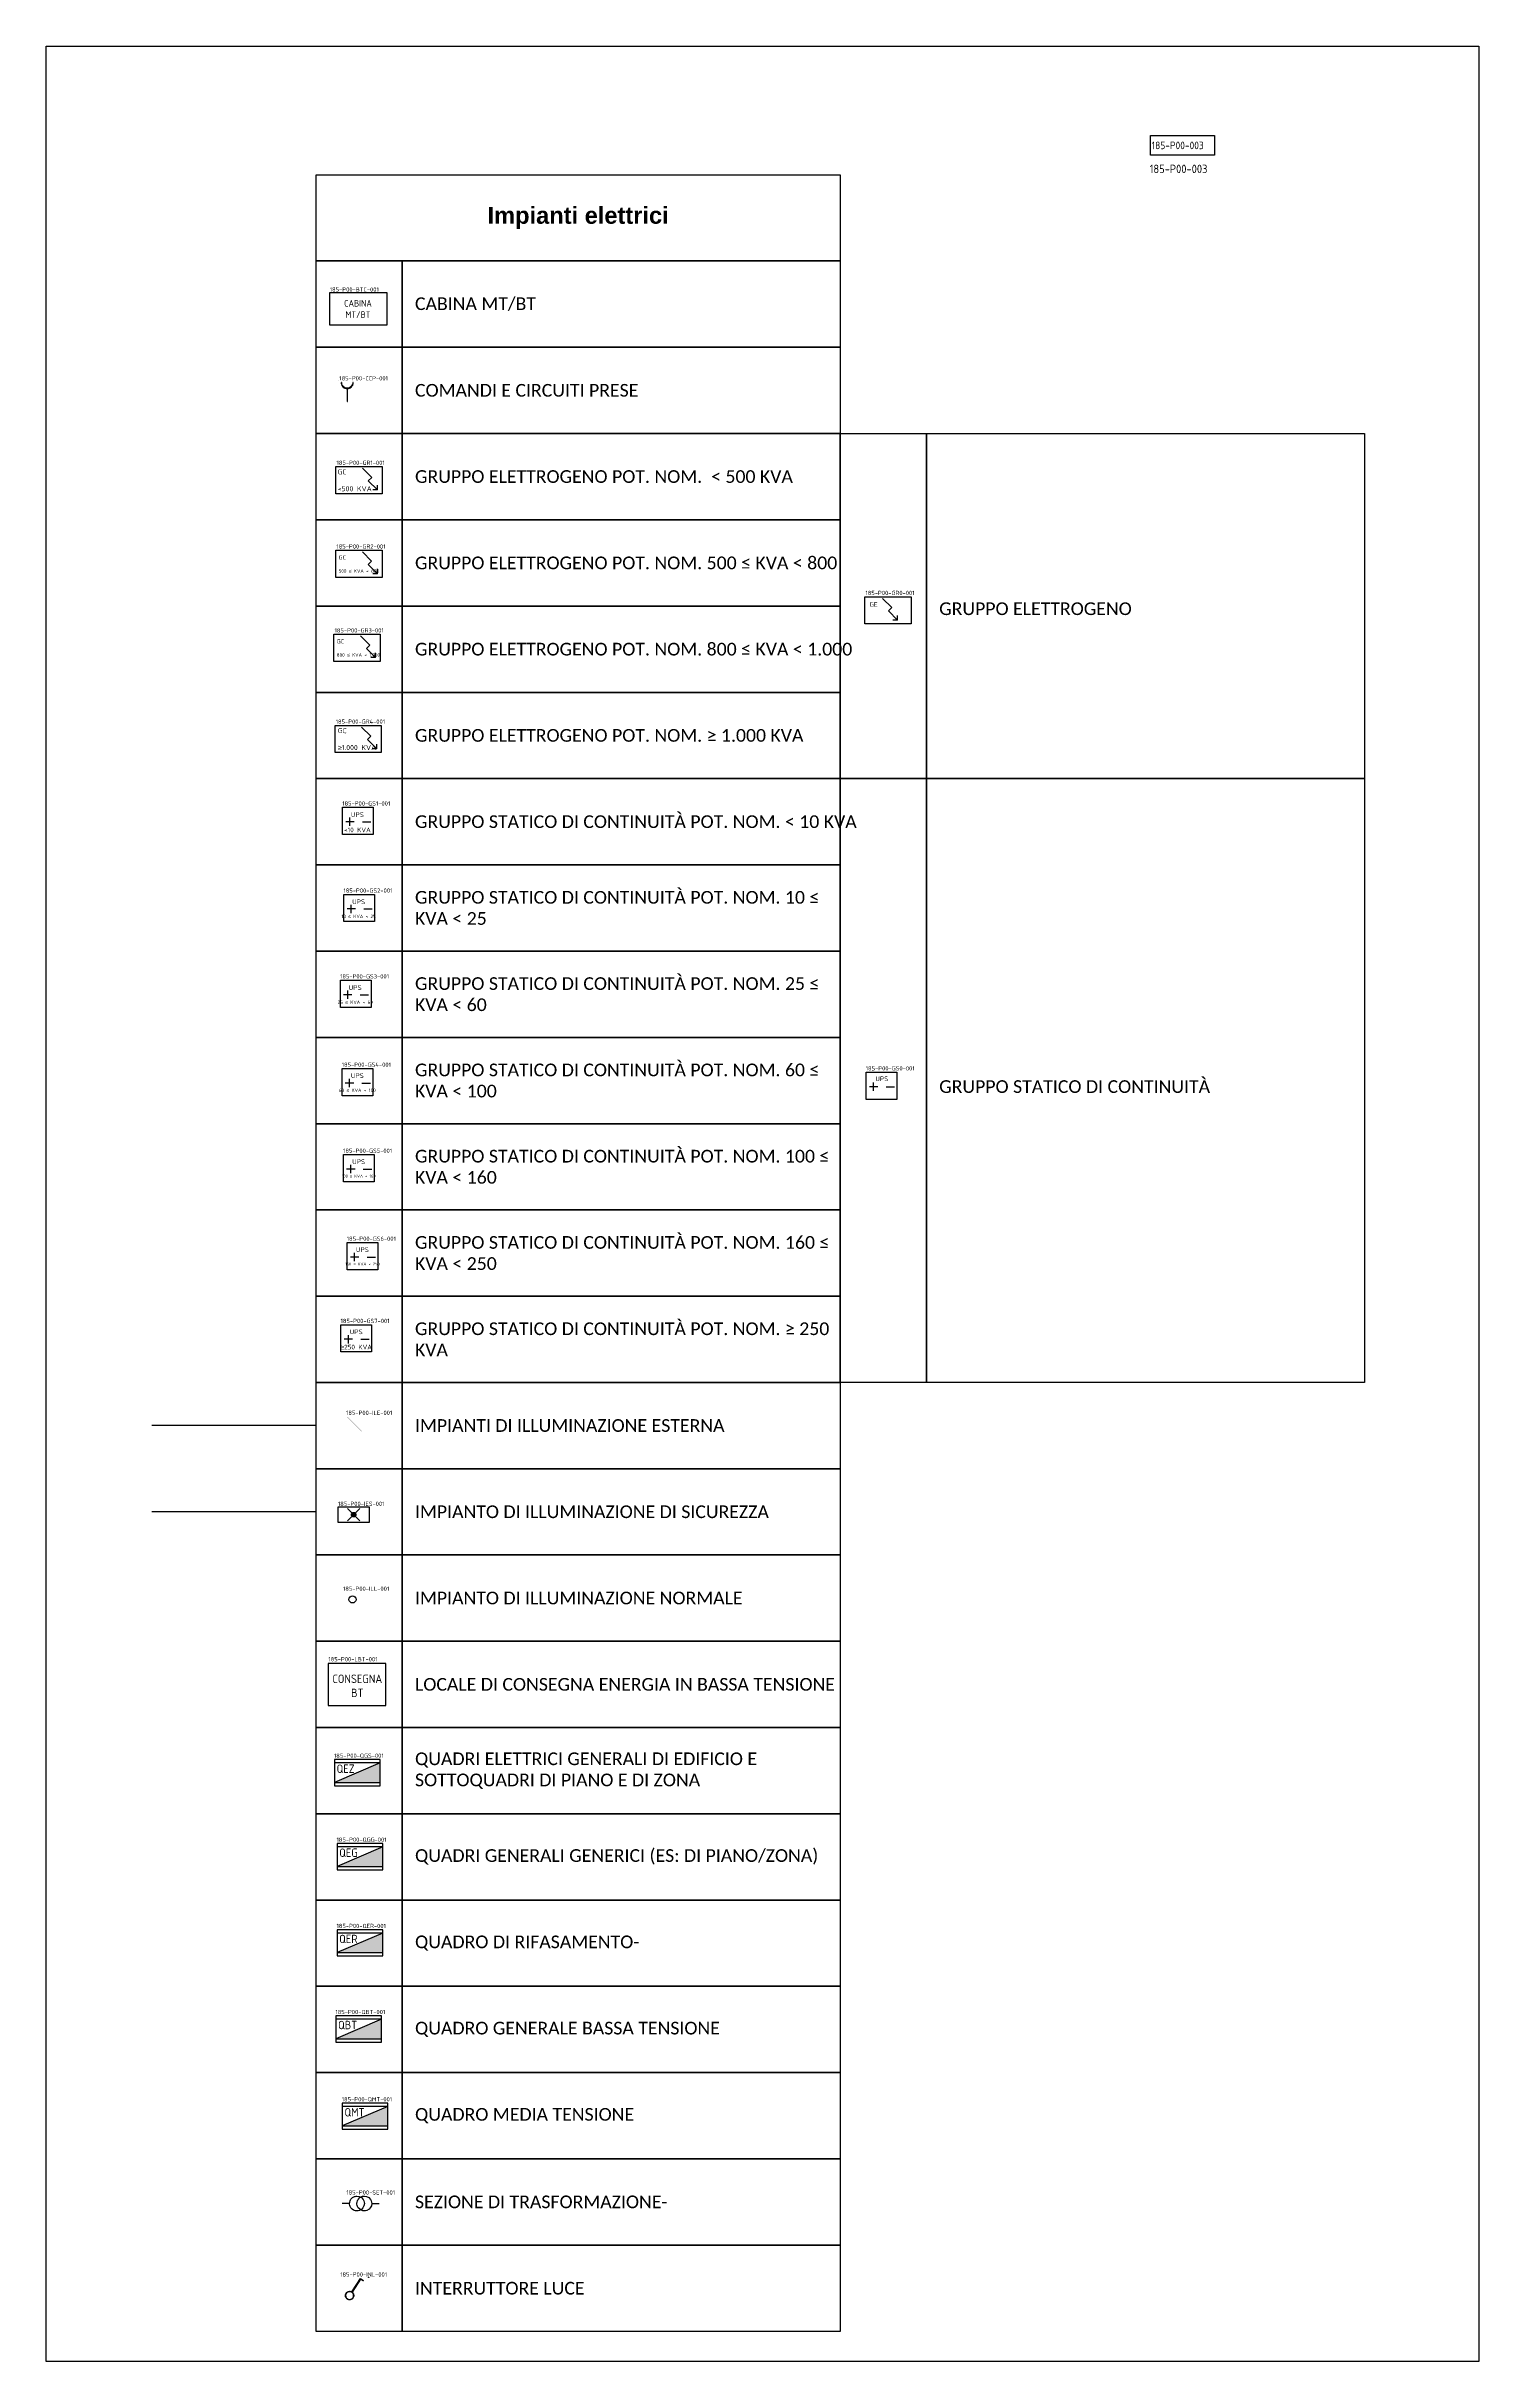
# Model space of a CAD drawing. Header units: millimetres. Extents: x -605.1 to -535.8, y -486.8 to -421.1.
# Drawn here: x -552.74 to -535.8, y -448.47 to -421.09 of the extents above; entities that cross this region are included whole.
import ezdxf

# ---------------------------------------------------------------- set-up
doc = ezdxf.new("R2010")
doc.units = ezdxf.units.MM
doc.linetypes.add('TRATTEGGIATA', pattern=[0.75, 0.5, -0.25])
for name, color, linetype in [('00_Legenda-Linee', 7, 'Continuous'), ('A-Testo', 7, 'Continuous'), ('I-Impianti Elettrici', 10, 'Continuous'), ('Z-RM', 5, 'Continuous'), ('Z-RMBK', 6, 'Continuous'), ('Z-RMTXT', 1, 'Continuous')]:
    doc.layers.add(name, color=color, linetype=linetype)
doc.styles.get("Standard").update_dxf_attribs({"font": 'isocp.shx'})

# ---------------------------------------------------------------- blocks, each defined once
blk = doc.blocks.new('PRESA')
for points in [[(-0.108, 0.246), (-0.105, 0.246), (-0.105, 0.244), (-0.108, 0.244)], [(0.067, 0.226), (0.066, 0.217), (0.065, 0.21), (0.06, 0.197), (0.053, 0.185), (0.044, 0.175), (0.033, 0.167), (0.025, 0.163), (0.015, 0.16), (0, 0.159), (-0.009, 0.159), (-0.022, 0.162), (-0.033, 0.167), (-0.044, 0.175), (-0.053, 0.184), (-0.058, 0.191), (-0.064, 0.205), (-0.066, 0.215), (-0.067, 0.226), (-0.071, 0.225), (-0.071, 0.214), (-0.068, 0.204), (-0.062, 0.189), (-0.056, 0.181), (-0.047, 0.171), (-0.035, 0.163), (-0.024, 0.158), (-0.01, 0.155), (-0.002, 0.154), (-0.002, 0), (0.002, 0), (0.002, 0.154), (0.016, 0.156), (0.027, 0.159), (0.036, 0.163), (0.047, 0.171), (0.057, 0.182), (0.065, 0.195), (0.07, 0.209), (0.071, 0.216), (0.071, 0.225)], [(0.108, 0.246), (0.105, 0.246), (0.105, 0.244), (0.108, 0.244)]]:
    blk.add_lwpolyline(points, close=True)
for points in [[(-0.069, 0.225), (-0.068, 0.215), (-0.066, 0.204), (-0.06, 0.19), (-0.055, 0.183), (-0.045, 0.173), (-0.034, 0.165), (-0.023, 0.16), (-0.01, 0.157), (0, 0.156), (0.016, 0.158), (0.026, 0.161), (0.034, 0.165), (0.045, 0.173), (0.055, 0.184), (0.063, 0.196), (0.067, 0.21), (0.069, 0.217), (0.069, 0.225)], [(0, 0.156), (0, 0)]]:
    blk.add_lwpolyline(points)
blk.add_attdef('CODICE', (-0.093, 0.25), '', height=0.05)
at = {"flags": 1}
for tag, p in [('CODICE_LOCALE', (-0.085, -0.097)), ('DENOMINAZIONE_APPARATO', (-0.08, -0.199)), ('NOTE', (-0.08, -0.293)), ('FOTO', (-0.087, -0.381)), ('QUANTITA', (-0.087, -0.471)), ('STATO_CONSERVAZIONE', (-0.076, -0.59)), ('VCT', (-0.077, -0.85)), ('GC', (-0.077, -0.683)), ('GF', (-0.077, -0.77)), ('VCL', (-0.077, -0.937)), ('VSAN', (-0.077, -1.025)), ('VCC', (-0.077, -1.115)), ('ATTRIBUTO_01', (-0.083, -1.214)), ('ATTRIBUTO_02', (-0.083, -1.299)), ('ATTRIBUTO_03', (-0.083, -1.396)), ('ATTRIBUTO_04', (-0.083, -1.481)), ('ATTRIBUTO_05', (-0.083, -1.57)), ('ATTRIBUTO_06', (-0.083, -1.656)), ('ATTRIBUTO_07', (-0.083, -1.748)), ('ATTRIBUTO_08', (-0.083, -1.834)), ('ATTRIBUTO_09', (-0.083, -1.925)), ('ATTRIBUTO_10', (-0.083, -2.01))]:
    blk.add_attdef(tag, p, '', height=0.05, dxfattribs=at)
blk = doc.blocks.new('INT_LUCE')
for points in [[(0.16, 0.225), (0.13, 0.243), (0.029, 0.089), (0.033, 0.086), (0.036, 0.083), (0.04, 0.078), (0.045, 0.07), (0.047, 0.064), (0.049, 0.056), (0.049, 0.051), (0.049, 0.042), (0.047, 0.034), (0.043, 0.025), (0.039, 0.019), (0.033, 0.012), (0.028, 0.009), (0.02, 0.004), (0.012, 0.002), (0.007, 0), (0, 0), (-0.008, 0.001), (-0.019, 0.004), (-0.026, 0.007), (-0.033, 0.012), (-0.038, 0.018), (-0.044, 0.026), (-0.047, 0.035), (-0.049, 0.041), (-0.049, 0.049), (-0.049, 0.055), (-0.047, 0.064), (-0.044, 0.072), (-0.04, 0.079), (-0.035, 0.084), (-0.03, 0.088), (-0.025, 0.092), (-0.019, 0.095), (-0.012, 0.097), (-0.002, 0.099), (0.005, 0.098), (0.011, 0.097), (0.019, 0.095), (0.025, 0.092), (0.128, 0.25), (0.163, 0.229)], [(0.024, 0.089), (0.018, 0.093), (0.01, 0.095), (0.005, 0.096), (-0.002, 0.096), (-0.012, 0.095), (-0.018, 0.093), (-0.023, 0.09), (-0.029, 0.086), (-0.033, 0.082), (-0.038, 0.077), (-0.042, 0.071), (-0.045, 0.063), (-0.047, 0.055), (-0.047, 0.05), (-0.046, 0.041), (-0.045, 0.035), (-0.042, 0.027), (-0.037, 0.02), (-0.031, 0.014), (-0.025, 0.009), (-0.019, 0.006), (-0.008, 0.003), (0, 0.002), (0.006, 0.003), (0.012, 0.004), (0.019, 0.007), (0.026, 0.011), (0.031, 0.014), (0.037, 0.021), (0.041, 0.027), (0.044, 0.035), (0.046, 0.042), (0.047, 0.051), (0.046, 0.055), (0.045, 0.063), (0.043, 0.069), (0.038, 0.077), (0.034, 0.082), (0.031, 0.084), (0.027, 0.088)], [(0.225, 0.268), (0.229, 0.268), (0.229, 0.265), (0.225, 0.265)]]:
    blk.add_lwpolyline(points, close=True)
for points in [[(0.026, 0.089), (0.129, 0.247)], [(0.129, 0.247), (0.161, 0.227)]]:
    blk.add_lwpolyline(points)
blk.add_attdef('CODICE', (-0.112, 0.274), '', height=0.05)
at = {"flags": 1}
for tag, p in [('CODICE_LOCALE', (-0.099, -0.121)), ('NOTE', (-0.094, -0.317)), ('DENOMINAZIONE_APPARATO', (-0.093, -0.224)), ('FOTO', (-0.1, -0.406)), ('QUANTITA', (-0.094, -0.517)), ('STATO_CONSERVAZIONE', (-0.1, -0.718)), ('MARCA', (-0.089, -0.605)), ('GC', (-0.081, -0.83)), ('VCT', (-0.081, -0.998)), ('VCL', (-0.081, -1.085)), ('GF', (-0.081, -0.918)), ('ATTRIBUTO_01', (-0.087, -1.362)), ('VSAN', (-0.081, -1.173)), ('VCC', (-0.081, -1.263)), ('ATTRIBUTO_02', (-0.087, -1.447)), ('ATTRIBUTO_03', (-0.087, -1.544)), ('ATTRIBUTO_04', (-0.087, -1.629)), ('ATTRIBUTO_05', (-0.087, -1.718)), ('ATTRIBUTO_06', (-0.087, -1.803)), ('ATTRIBUTO_07', (-0.087, -1.896)), ('ATTRIBUTO_08', (-0.087, -1.982)), ('ATTRIBUTO_09', (-0.087, -2.073)), ('ATTRIBUTO_10', (-0.087, -2.158))]:
    blk.add_attdef(tag, p, '', height=0.05, dxfattribs=at)
blk = doc.blocks.new('TRASFORMATORE')
for points in [[(-0.131, 0.075), (-0.219, 0.075)], [(0.131, 0.076), (0.218, 0.076)]]:
    blk.add_lwpolyline(points)
for points in [[(-0.043, 0.163), (-0.019, 0.16), (0.009, 0.146), (0.03, 0.123), (0.039, 0.105), (0.044, 0.076), (0.039, 0.047), (0.027, 0.024), (0.013, 0.009), (-0.012, -0.006), (-0.03, -0.011), (-0.043, -0.012), (-0.061, -0.01), (-0.084, -0.002), (-0.101, 0.01), (-0.115, 0.025), (-0.123, 0.039), (-0.128, 0.052), (-0.13, 0.067), (-0.131, 0.081), (-0.129, 0.091), (-0.125, 0.107), (-0.12, 0.117), (-0.114, 0.128), (-0.101, 0.141), (-0.096, 0.145), (-0.081, 0.154), (-0.073, 0.158), (-0.065, 0.16), (-0.054, 0.162)], [(0.044, 0.163), (0.068, 0.16), (0.096, 0.146), (0.117, 0.124), (0.126, 0.105), (0.131, 0.076), (0.127, 0.048), (0.114, 0.024), (0.1, 0.009), (0.075, -0.006), (0.058, -0.01), (0.044, -0.011), (0.026, -0.01), (0.003, -0.001), (-0.014, 0.011), (-0.027, 0.026), (-0.035, 0.04), (-0.04, 0.052), (-0.043, 0.067), (-0.043, 0.082), (-0.042, 0.091), (-0.038, 0.107), (-0.033, 0.117), (-0.026, 0.128), (-0.014, 0.141), (-0.009, 0.146), (0.006, 0.155), (0.015, 0.158), (0.022, 0.161), (0.033, 0.163)]]:
    blk.add_lwpolyline(points, close=True)
blk.add_attdef('CODICE', (-0.169, 0.181), '', height=0.05)
at = {"flags": 1}
for tag, p in [('CODICE_LOCALE', (-0.155, -0.207)), ('DENOMINAZIONE_APPARATO', (-0.149, -0.31)), ('NOTE', (-0.149, -0.441)), ('FOTO', (-0.15, -0.547)), ('TIPO', (-0.154, -0.846)), ('MARCA', (-0.153, -0.646)), ('MODELLO', (-0.149, -0.741)), ('STATO_CONSERVAZIONE', (-0.159, -1.107)), ('ANNO_COSTRUZIONE_INSTALLAZIONE', (-0.152, -0.949)), ('GC', (-0.163, -1.352)), ('POTENZA_NOMINALE', (-0.146, -1.234)), ('VCT', (-0.163, -1.519)), ('VCL', (-0.163, -1.606)), ('GF', (-0.163, -1.439)), ('ATTRIBUTO_01', (-0.17, -1.883)), ('VSAN', (-0.163, -1.694)), ('VCC', (-0.163, -1.784)), ('ATTRIBUTO_02', (-0.17, -1.968)), ('ATTRIBUTO_03', (-0.17, -2.065)), ('ATTRIBUTO_04', (-0.17, -2.15)), ('ATTRIBUTO_05', (-0.17, -2.239)), ('ATTRIBUTO_06', (-0.17, -2.325)), ('ATTRIBUTO_07', (-0.17, -2.417)), ('ATTRIBUTO_08', (-0.17, -2.503)), ('ATTRIBUTO_09', (-0.169, -2.594)), ('ATTRIBUTO_10', (-0.169, -2.679))]:
    blk.add_attdef(tag, p, '', height=0.05, dxfattribs=at)
blk = doc.blocks.new('CABINA_MT-BT')
blk.add_lwpolyline([(-0.341, 0), (0.341, 0), (0.341, 0.38), (-0.341, 0.38)], close=True)
at = {"insert": (-0.003, 0.189), "char_height": 0.08, "width": 0.4804, "attachment_point": 5}
blk.add_mtext('{\\Fisocp.shx|c228;CABINA MT/BT}', dxfattribs=at)
blk.add_attdef('CODICE', (-0.337, 0.394), '', height=0.05)
at = {"flags": 1}
for tag, p in [('CODICE_LOCALE', (-0.316, -0.147)), ('DENOMINAZIONE_APPARATO', (-0.311, -0.25)), ('STATO_CONSERVAZIONE', (-0.324, -0.412)), ('GC', (-0.322, -0.506)), ('GF', (-0.322, -0.594)), ('NOTE', (-0.314, -0.332)), ('VCT', (-0.322, -0.674)), ('VCL', (-0.322, -0.761)), ('VSAN', (-0.322, -0.849)), ('ATTRIBUTO_01', (-0.329, -1.038)), ('ATTRIBUTO_02', (-0.328, -1.123)), ('VCC', (-0.322, -0.939)), ('ATTRIBUTO_03', (-0.328, -1.22)), ('ATTRIBUTO_04', (-0.328, -1.305)), ('ATTRIBUTO_05', (-0.328, -1.394)), ('ATTRIBUTO_06', (-0.328, -1.48)), ('ATTRIBUTO_07', (-0.328, -1.572)), ('ATTRIBUTO_08', (-0.328, -1.658)), ('ATTRIBUTO_09', (-0.328, -1.749)), ('ATTRIBUTO_10', (-0.328, -1.834))]:
    blk.add_attdef(tag, p, '', height=0.05, dxfattribs=at)
blk = doc.blocks.new('GRUPELETT_500KVA')
blk.add_lwpolyline([(-0.273, 0.322), (0.273, 0.322), (0.273, 0), (-0.273, 0)], close=True)
for points in [[(0.219, 0.045), (0.11, 0.154), (0.15, 0.193), (0.041, 0.302)], [(0.219, 0.045), (0.164, 0.045)], [(0.219, 0.045), (0.219, 0.101)]]:
    blk.add_lwpolyline(points)
at = {"insert": (-0.012, 0.16), "char_height": 0.06, "width": 0.4804, "attachment_point": 5}
blk.add_mtext('\\pxql;{\\Fisocp.shx|c228;GC\\P\\Fromans|c228;\\P\\Fisocp.shx|c228;<500 KVA}', dxfattribs=at)
blk.add_attdef('CODICE', (-0.266, 0.342), '', height=0.05)
at = {"flags": 1}
for tag, p in [('CODICE_LOCALE', (-0.27, -0.125)), ('DENOMINAZIONE_APPARATO', (-0.264, -0.228)), ('MARCA', (-0.268, -0.564)), ('NOTE', (-0.265, -0.359)), ('FOTO', (-0.265, -0.465)), ('ANNO_COSTRUZIONE_INSTALLAZIONE', (-0.266, -0.759)), ('MODELLO', (-0.264, -0.66)), ('CODICE_STORICO', (-0.266, -0.995)), ('MATRICOLA', (-0.266, -1.082)), ('STATO_CONSERVAZIONE', (-0.251, -0.883)), ('ORE_AUTONOMIA', (-0.268, -1.35)), ('POTENZA_NOMINALE', (-0.266, -1.169)), ('UTENZA_SERVITA', (-0.266, -1.259)), ('VCT', (-0.257, -1.623)), ('GC', (-0.257, -1.455)), ('GF', (-0.257, -1.542)), ('VCL', (-0.257, -1.709)), ('VSAN', (-0.257, -1.797)), ('VCC', (-0.257, -1.888)), ('ATTRIBUTO_01', (-0.263, -1.986)), ('ATTRIBUTO_02', (-0.263, -2.072)), ('ATTRIBUTO_03', (-0.263, -2.168)), ('ATTRIBUTO_04', (-0.263, -2.253)), ('ATTRIBUTO_05', (-0.263, -2.342)), ('ATTRIBUTO_06', (-0.263, -2.428)), ('ATTRIBUTO_07', (-0.263, -2.521)), ('ATTRIBUTO_08', (-0.263, -2.606)), ('ATTRIBUTO_09', (-0.263, -2.697)), ('ATTRIBUTO_10', (-0.263, -2.782))]:
    blk.add_attdef(tag, p, '', height=0.05, dxfattribs=at)
blk = doc.blocks.new('GRUPELETT_1000KVA')
blk.add_lwpolyline([(-0.273, 0.322), (0.273, 0.322), (0.273, 0), (-0.273, 0)], close=True)
for points in [[(0.219, 0.045), (0.11, 0.154), (0.15, 0.193), (0.041, 0.302)], [(0.219, 0.045), (0.164, 0.045)], [(0.219, 0.045), (0.219, 0.101)]]:
    blk.add_lwpolyline(points)
at = {"insert": (-0.035, 0.16), "char_height": 0.06, "width": 0.41069, "attachment_point": 5}
blk.add_mtext('\\pxql;{\\Fisocp.shx|c228;GC\\P\\fArial|b0|i0|c228|p0;\\P≥\\Fisocp.shx|c228;1.000 KVA}', dxfattribs=at)
blk.add_attdef('CODICE', (-0.266, 0.342), '', height=0.05)
at = {"flags": 1}
for tag, p in [('CODICE_LOCALE', (-0.27, -0.125)), ('DENOMINAZIONE_APPARATO', (-0.264, -0.228)), ('MARCA', (-0.268, -0.564)), ('NOTE', (-0.265, -0.359)), ('FOTO', (-0.265, -0.465)), ('ANNO_COSTRUZIONE_INSTALLAZIONE', (-0.266, -0.759)), ('MODELLO', (-0.264, -0.66)), ('CODICE_STORICO', (-0.266, -0.995)), ('MATRICOLA', (-0.266, -1.082)), ('STATO_CONSERVAZIONE', (-0.251, -0.883)), ('ORE_AUTONOMIA', (-0.268, -1.35)), ('POTENZA_NOMINALE', (-0.266, -1.169)), ('UTENZA_SERVITA', (-0.266, -1.259)), ('VCT', (-0.257, -1.623)), ('GC', (-0.257, -1.455)), ('GF', (-0.257, -1.542)), ('VCL', (-0.257, -1.709)), ('VSAN', (-0.257, -1.797)), ('VCC', (-0.257, -1.888)), ('ATTRIBUTO_01', (-0.263, -1.986)), ('ATTRIBUTO_02', (-0.263, -2.072)), ('ATTRIBUTO_03', (-0.263, -2.168)), ('ATTRIBUTO_04', (-0.263, -2.253)), ('ATTRIBUTO_05', (-0.263, -2.342)), ('ATTRIBUTO_06', (-0.263, -2.428)), ('ATTRIBUTO_07', (-0.263, -2.521)), ('ATTRIBUTO_08', (-0.263, -2.606)), ('ATTRIBUTO_09', (-0.263, -2.697)), ('ATTRIBUTO_10', (-0.263, -2.782))]:
    blk.add_attdef(tag, p, '', height=0.05, dxfattribs=at)
blk = doc.blocks.new('GRUPELETT_500-800KVA')
blk.add_lwpolyline([(-0.273, 0.322), (0.273, 0.322), (0.273, 0), (-0.273, 0)], close=True)
for points in [[(0.219, 0.045), (0.11, 0.154), (0.15, 0.193), (0.041, 0.302)], [(0.219, 0.045), (0.164, 0.045)], [(0.219, 0.045), (0.219, 0.101)]]:
    blk.add_lwpolyline(points)
at = {"insert": (-0.035, 0.16), "char_height": 0.05, "width": 0.41069, "attachment_point": 5}
blk.add_mtext('\\pxql;{\\Fisocp.shx|c228;GC\\fArial|b0|i0|c228|p0;\\P\\P\\Fisocp.shx|c228;\\H0.8x;500 \\fArial|b0|i0|c228|p0;≤\\Fisocp.shx|c228; KVA < 800}', dxfattribs=at)
blk.add_attdef('CODICE', (-0.266, 0.342), '', height=0.05)
at = {"flags": 1}
for tag, p in [('CODICE_LOCALE', (-0.27, -0.125)), ('DENOMINAZIONE_APPARATO', (-0.264, -0.228)), ('MARCA', (-0.268, -0.564)), ('NOTE', (-0.265, -0.359)), ('FOTO', (-0.265, -0.465)), ('ANNO_COSTRUZIONE_INSTALLAZIONE', (-0.266, -0.759)), ('MODELLO', (-0.264, -0.66)), ('CODICE_STORICO', (-0.266, -0.995)), ('MATRICOLA', (-0.266, -1.082)), ('STATO_CONSERVAZIONE', (-0.251, -0.883)), ('ORE_AUTONOMIA', (-0.268, -1.35)), ('POTENZA_NOMINALE', (-0.266, -1.169)), ('UTENZA_SERVITA', (-0.266, -1.259)), ('VCT', (-0.257, -1.623)), ('GC', (-0.257, -1.455)), ('GF', (-0.257, -1.542)), ('VCL', (-0.257, -1.709)), ('VSAN', (-0.257, -1.797)), ('VCC', (-0.257, -1.888)), ('ATTRIBUTO_01', (-0.263, -1.986)), ('ATTRIBUTO_02', (-0.263, -2.072)), ('ATTRIBUTO_03', (-0.263, -2.168)), ('ATTRIBUTO_04', (-0.263, -2.253)), ('ATTRIBUTO_05', (-0.263, -2.342)), ('ATTRIBUTO_06', (-0.263, -2.428)), ('ATTRIBUTO_07', (-0.263, -2.521)), ('ATTRIBUTO_08', (-0.263, -2.606)), ('ATTRIBUTO_09', (-0.263, -2.697)), ('ATTRIBUTO_10', (-0.263, -2.782))]:
    blk.add_attdef(tag, p, '', height=0.05, dxfattribs=at)
blk = doc.blocks.new('GRUPELETT_800-1000KVA')
blk.add_lwpolyline([(-0.273, 0.322), (0.273, 0.322), (0.273, 0), (-0.273, 0)], close=True)
for points in [[(0.219, 0.045), (0.11, 0.154), (0.15, 0.193), (0.041, 0.302)], [(0.219, 0.045), (0.164, 0.045)], [(0.219, 0.045), (0.219, 0.101)]]:
    blk.add_lwpolyline(points)
at = {"insert": (-0.035, 0.16), "char_height": 0.05, "width": 0.41069, "attachment_point": 5}
blk.add_mtext('\\pxql;{\\Fisocp.shx|c228;GC\\fArial|b0|i0|c228|p0;\\P\\P\\Fisocp.shx|c228;\\H0.8x;800 \\fArial|b0|i0|c228|p0;≤\\Fisocp.shx|c228; KVA < 1.000}', dxfattribs=at)
blk.add_attdef('CODICE', (-0.266, 0.342), '', height=0.05)
at = {"flags": 1}
for tag, p in [('CODICE_LOCALE', (-0.27, -0.125)), ('DENOMINAZIONE_APPARATO', (-0.264, -0.228)), ('MARCA', (-0.268, -0.564)), ('NOTE', (-0.265, -0.359)), ('FOTO', (-0.265, -0.465)), ('ANNO_COSTRUZIONE_INSTALLAZIONE', (-0.266, -0.759)), ('MODELLO', (-0.264, -0.66)), ('CODICE_STORICO', (-0.266, -0.995)), ('MATRICOLA', (-0.266, -1.082)), ('STATO_CONSERVAZIONE', (-0.251, -0.883)), ('ORE_AUTONOMIA', (-0.268, -1.35)), ('POTENZA_NOMINALE', (-0.266, -1.169)), ('UTENZA_SERVITA', (-0.266, -1.259)), ('VCT', (-0.257, -1.623)), ('GC', (-0.257, -1.455)), ('GF', (-0.257, -1.542)), ('VCL', (-0.257, -1.709)), ('VSAN', (-0.257, -1.797)), ('VCC', (-0.257, -1.888)), ('ATTRIBUTO_01', (-0.263, -1.986)), ('ATTRIBUTO_02', (-0.263, -2.072)), ('ATTRIBUTO_03', (-0.263, -2.168)), ('ATTRIBUTO_04', (-0.263, -2.253)), ('ATTRIBUTO_05', (-0.263, -2.342)), ('ATTRIBUTO_06', (-0.263, -2.428)), ('ATTRIBUTO_07', (-0.263, -2.521)), ('ATTRIBUTO_08', (-0.263, -2.606)), ('ATTRIBUTO_09', (-0.263, -2.697)), ('ATTRIBUTO_10', (-0.263, -2.782))]:
    blk.add_attdef(tag, p, '', height=0.05, dxfattribs=at)
blk = doc.blocks.new('GRUPELETT')
blk.add_lwpolyline([(-0.273, 0.322), (0.273, 0.322), (0.273, 0), (-0.273, 0)], close=True)
for points in [[(0.114, 0.045), (0.005, 0.154), (0.044, 0.193), (-0.065, 0.302)], [(0.114, 0.045), (0.058, 0.045)], [(0.114, 0.045), (0.114, 0.101)]]:
    blk.add_lwpolyline(points)
blk.add_text('GE', height=0.0556).set_placement((-0.219, 0.203))
blk.add_attdef('CODICE', (-0.266, 0.342), '', height=0.05)
at = {"flags": 1}
for tag, p in [('CODICE_LOCALE', (-0.27, -0.125)), ('DENOMINAZIONE_APPARATO', (-0.264, -0.228)), ('TAGLIA', (-0.264, -0.341)), ('FOTO', (-0.262, -0.585)), ('NOTE', (-0.261, -0.48)), ('MARCA', (-0.265, -0.684)), ('MODELLO', (-0.261, -0.78)), ('ANNO_COSTRUZIONE_INSTALLAZIONE', (-0.263, -0.879)), ('CODICE_STORICO', (-0.263, -1.115)), ('STATO_CONSERVAZIONE', (-0.248, -1.004)), ('MATRICOLA', (-0.263, -1.203)), ('POTENZA_NOMINALE', (-0.263, -1.289)), ('UTENZA_SERVITA', (-0.263, -1.379)), ('ORE_AUTONOMIA', (-0.265, -1.47)), ('GC', (-0.253, -1.575)), ('GF', (-0.253, -1.663)), ('VCT', (-0.253, -1.743)), ('VCL', (-0.253, -1.83)), ('VSAN', (-0.253, -1.918)), ('ATTRIBUTO_01', (-0.26, -2.107)), ('ATTRIBUTO_02', (-0.26, -2.192)), ('VCC', (-0.253, -2.008)), ('ATTRIBUTO_03', (-0.26, -2.288)), ('ATTRIBUTO_04', (-0.26, -2.374)), ('ATTRIBUTO_05', (-0.26, -2.463)), ('ATTRIBUTO_06', (-0.26, -2.548)), ('ATTRIBUTO_07', (-0.26, -2.641)), ('ATTRIBUTO_08', (-0.259, -2.727)), ('ATTRIBUTO_09', (-0.259, -2.817)), ('ATTRIBUTO_10', (-0.259, -2.903))]:
    blk.add_attdef(tag, p, '', height=0.05, dxfattribs=at)
blk = doc.blocks.new('GRUCONSTA_10KVA')
blk.add_lwpolyline([(-0.181, 0.322), (0.181, 0.322), (0.181, 0), (-0.181, 0)], close=True)
for points in [[(-0.044, 0.15), (-0.143, 0.15)], [(-0.094, 0.101), (-0.094, 0.2)], [(0.054, 0.15), (0.153, 0.15)]]:
    blk.add_lwpolyline(points)
at = {"insert": (-0.196, 0.262), "char_height": 0.05538, "width": 0.38012, "attachment_point": 1}
blk.add_mtext('\\pxsm0.65,qc;{\\Fisocp.shx|c228;UPS\\fArial|b0|i0|c228|p0;\\P\\P\\P\\Fisocp.shx|c228;<10 KVA}', dxfattribs=at)
blk.add_attdef('CODICE', (-0.186, 0.342), '', height=0.05)
at = {"flags": 1}
for tag, p in [('CODICE_LOCALE', (-0.174, -0.102)), ('DENOMINAZIONE_APPARATO', (-0.169, -0.205)), ('MARCA', (-0.173, -0.54)), ('FOTO', (-0.169, -0.441)), ('NOTE', (-0.169, -0.336)), ('ANNO_COSTRUZIONE_INSTALLAZIONE', (-0.171, -0.735)), ('MODELLO', (-0.169, -0.636)), ('STATO_CONSERVAZIONE', (-0.156, -0.86)), ('CODICE_STORICO', (-0.171, -0.971)), ('MATRICOLA', (-0.171, -1.059)), ('POTENZA_NOMINALE', (-0.171, -1.145)), ('UTENZA_SERVITA', (-0.171, -1.235)), ('GC', (-0.168, -1.345)), ('VCT', (-0.168, -1.513)), ('VCL', (-0.168, -1.6)), ('VSAN', (-0.168, -1.687)), ('GF', (-0.168, -1.433)), ('ATTRIBUTO_01', (-0.175, -1.877)), ('ATTRIBUTO_02', (-0.175, -1.962)), ('VCC', (-0.168, -1.778)), ('ATTRIBUTO_03', (-0.175, -2.058)), ('ATTRIBUTO_04', (-0.175, -2.144)), ('ATTRIBUTO_05', (-0.175, -2.233)), ('ATTRIBUTO_06', (-0.175, -2.318)), ('ATTRIBUTO_07', (-0.175, -2.411)), ('ATTRIBUTO_08', (-0.175, -2.496)), ('ATTRIBUTO_09', (-0.175, -2.587)), ('ATTRIBUTO_10', (-0.175, -2.673))]:
    blk.add_attdef(tag, p, '', height=0.05, dxfattribs=at)
blk = doc.blocks.new('GRUCONSTA_10-25KVA')
blk.add_lwpolyline([(-0.181, 0.322), (0.181, 0.322), (0.181, 0), (-0.181, 0)], close=True)
for points in [[(-0.044, 0.15), (-0.143, 0.15)], [(-0.094, 0.101), (-0.094, 0.2)], [(0.054, 0.15), (0.153, 0.15)]]:
    blk.add_lwpolyline(points)
at = {"insert": (-0.196, 0.262), "char_height": 0.05538, "width": 0.38012, "attachment_point": 1}
blk.add_mtext('\\pxsm0.65,qc;{\\Fisocp.shx|c228;UPS\\P\\fArial|b0|i0|c228|p0;\\P\\P\\Fisocp.shx|c228;\\H0.722293x;10 \\fArial|b0|i0|c228|p0;≤\\Fisocp.shx|c228; KVA < 25}', dxfattribs=at)
blk.add_attdef('CODICE', (-0.186, 0.342), '', height=0.05)
at = {"flags": 1}
for tag, p in [('CODICE_LOCALE', (-0.174, -0.102)), ('DENOMINAZIONE_APPARATO', (-0.169, -0.205)), ('MARCA', (-0.173, -0.54)), ('FOTO', (-0.169, -0.441)), ('NOTE', (-0.169, -0.336)), ('ANNO_COSTRUZIONE_INSTALLAZIONE', (-0.171, -0.735)), ('MODELLO', (-0.169, -0.636)), ('STATO_CONSERVAZIONE', (-0.156, -0.86)), ('CODICE_STORICO', (-0.171, -0.971)), ('MATRICOLA', (-0.171, -1.059)), ('POTENZA_NOMINALE', (-0.171, -1.145)), ('UTENZA_SERVITA', (-0.171, -1.235)), ('GC', (-0.168, -1.345)), ('VCT', (-0.168, -1.513)), ('VCL', (-0.168, -1.6)), ('VSAN', (-0.168, -1.687)), ('GF', (-0.168, -1.433)), ('ATTRIBUTO_01', (-0.175, -1.877)), ('ATTRIBUTO_02', (-0.175, -1.962)), ('VCC', (-0.168, -1.778)), ('ATTRIBUTO_03', (-0.175, -2.058)), ('ATTRIBUTO_04', (-0.175, -2.144)), ('ATTRIBUTO_05', (-0.175, -2.233)), ('ATTRIBUTO_06', (-0.175, -2.318)), ('ATTRIBUTO_07', (-0.175, -2.411)), ('ATTRIBUTO_08', (-0.175, -2.496)), ('ATTRIBUTO_09', (-0.175, -2.587)), ('ATTRIBUTO_10', (-0.175, -2.673))]:
    blk.add_attdef(tag, p, '', height=0.05, dxfattribs=at)
blk = doc.blocks.new('GRUCONSTA_25-60KVA')
blk.add_lwpolyline([(-0.181, 0.322), (0.181, 0.322), (0.181, 0), (-0.181, 0)], close=True)
for points in [[(-0.044, 0.15), (-0.143, 0.15)], [(-0.094, 0.101), (-0.094, 0.2)], [(0.054, 0.15), (0.153, 0.15)]]:
    blk.add_lwpolyline(points)
at = {"insert": (-0.196, 0.262), "char_height": 0.05538, "width": 0.38012, "attachment_point": 1}
blk.add_mtext('\\pxsm0.65,qc;{\\Fisocp.shx|c228;UPS\\P\\fArial|b0|i0|c228|p0;\\P\\P\\Fisocp.shx|c228;\\H0.722293x;25 \\fArial|b0|i0|c228|p0;≤\\Fisocp.shx|c228; KVA < 60}', dxfattribs=at)
blk.add_attdef('CODICE', (-0.186, 0.342), '', height=0.05)
at = {"flags": 1}
for tag, p in [('CODICE_LOCALE', (-0.174, -0.102)), ('DENOMINAZIONE_APPARATO', (-0.169, -0.205)), ('MARCA', (-0.173, -0.54)), ('FOTO', (-0.169, -0.441)), ('NOTE', (-0.169, -0.336)), ('ANNO_COSTRUZIONE_INSTALLAZIONE', (-0.171, -0.735)), ('MODELLO', (-0.169, -0.636)), ('STATO_CONSERVAZIONE', (-0.156, -0.86)), ('CODICE_STORICO', (-0.171, -0.971)), ('MATRICOLA', (-0.171, -1.059)), ('POTENZA_NOMINALE', (-0.171, -1.145)), ('UTENZA_SERVITA', (-0.171, -1.235)), ('GC', (-0.168, -1.345)), ('VCT', (-0.168, -1.513)), ('VCL', (-0.168, -1.6)), ('VSAN', (-0.168, -1.687)), ('GF', (-0.168, -1.433)), ('ATTRIBUTO_01', (-0.175, -1.877)), ('ATTRIBUTO_02', (-0.175, -1.962)), ('VCC', (-0.168, -1.778)), ('ATTRIBUTO_03', (-0.175, -2.058)), ('ATTRIBUTO_04', (-0.175, -2.144)), ('ATTRIBUTO_05', (-0.175, -2.233)), ('ATTRIBUTO_06', (-0.175, -2.318)), ('ATTRIBUTO_07', (-0.175, -2.411)), ('ATTRIBUTO_08', (-0.175, -2.496)), ('ATTRIBUTO_09', (-0.175, -2.587)), ('ATTRIBUTO_10', (-0.175, -2.673))]:
    blk.add_attdef(tag, p, '', height=0.05, dxfattribs=at)
blk = doc.blocks.new('GRUCONSTA_60-100KVA')
blk.add_lwpolyline([(-0.181, 0.322), (0.181, 0.322), (0.181, 0), (-0.181, 0)], close=True)
for points in [[(-0.044, 0.15), (-0.143, 0.15)], [(-0.094, 0.101), (-0.094, 0.2)], [(0.054, 0.15), (0.153, 0.15)]]:
    blk.add_lwpolyline(points)
at = {"insert": (-0.191, 0.265), "char_height": 0.05538, "width": 0.38012, "attachment_point": 1}
blk.add_mtext('\\pxsm0.65,qc;UPS\\P{\\fArial|b0|i0|c228|p0;\\P\\P\\Fisocp.shx|c0;\\H0.722293x;60 \\fArial|b0|i0|c228|p0;≤\\Fisocp.shx|c228; KVA < 100}', dxfattribs=at)
blk.add_attdef('CODICE', (-0.186, 0.342), '', height=0.05)
at = {"flags": 1}
for tag, p in [('CODICE_LOCALE', (-0.174, -0.102)), ('DENOMINAZIONE_APPARATO', (-0.169, -0.205)), ('MARCA', (-0.173, -0.54)), ('FOTO', (-0.169, -0.441)), ('NOTE', (-0.169, -0.336)), ('ANNO_COSTRUZIONE_INSTALLAZIONE', (-0.171, -0.735)), ('MODELLO', (-0.169, -0.636)), ('STATO_CONSERVAZIONE', (-0.156, -0.86)), ('CODICE_STORICO', (-0.171, -0.971)), ('MATRICOLA', (-0.171, -1.059)), ('POTENZA_NOMINALE', (-0.171, -1.145)), ('UTENZA_SERVITA', (-0.171, -1.235)), ('GC', (-0.168, -1.345)), ('VCT', (-0.168, -1.513)), ('VCL', (-0.168, -1.6)), ('VSAN', (-0.168, -1.687)), ('GF', (-0.168, -1.433)), ('ATTRIBUTO_01', (-0.175, -1.877)), ('ATTRIBUTO_02', (-0.175, -1.962)), ('VCC', (-0.168, -1.778)), ('ATTRIBUTO_03', (-0.175, -2.058)), ('ATTRIBUTO_04', (-0.175, -2.144)), ('ATTRIBUTO_05', (-0.175, -2.233)), ('ATTRIBUTO_06', (-0.175, -2.318)), ('ATTRIBUTO_07', (-0.175, -2.411)), ('ATTRIBUTO_08', (-0.175, -2.496)), ('ATTRIBUTO_09', (-0.175, -2.587)), ('ATTRIBUTO_10', (-0.175, -2.673))]:
    blk.add_attdef(tag, p, '', height=0.05, dxfattribs=at)
blk = doc.blocks.new('GRUCONSTA_100-160KVA')
blk.add_lwpolyline([(-0.181, 0.322), (0.181, 0.322), (0.181, 0), (-0.181, 0)], close=True)
for points in [[(-0.044, 0.15), (-0.143, 0.15)], [(-0.094, 0.101), (-0.094, 0.2)], [(0.054, 0.15), (0.153, 0.15)]]:
    blk.add_lwpolyline(points)
at = {"insert": (-0.191, 0.265), "char_height": 0.05538, "width": 0.38012, "attachment_point": 1}
blk.add_mtext('\\pxsm0.65,qc;UPS\\P{\\fArial|b0|i0|c228|p0;\\P\\P\\Fisocp.shx|c0;\\H0.632007x;100 \\fArial|b0|i0|c228|p0;≤\\Fisocp.shx|c228; KVA < 160}', dxfattribs=at)
blk.add_attdef('CODICE', (-0.186, 0.342), '', height=0.05)
at = {"flags": 1}
for tag, p in [('CODICE_LOCALE', (-0.174, -0.102)), ('DENOMINAZIONE_APPARATO', (-0.169, -0.205)), ('MARCA', (-0.173, -0.54)), ('FOTO', (-0.169, -0.441)), ('NOTE', (-0.169, -0.336)), ('ANNO_COSTRUZIONE_INSTALLAZIONE', (-0.171, -0.735)), ('MODELLO', (-0.169, -0.636)), ('STATO_CONSERVAZIONE', (-0.156, -0.86)), ('CODICE_STORICO', (-0.171, -0.971)), ('MATRICOLA', (-0.171, -1.059)), ('POTENZA_NOMINALE', (-0.171, -1.145)), ('UTENZA_SERVITA', (-0.171, -1.235)), ('GC', (-0.168, -1.345)), ('VCT', (-0.168, -1.513)), ('VCL', (-0.168, -1.6)), ('VSAN', (-0.168, -1.687)), ('GF', (-0.168, -1.433)), ('ATTRIBUTO_01', (-0.175, -1.877)), ('ATTRIBUTO_02', (-0.175, -1.962)), ('VCC', (-0.168, -1.778)), ('ATTRIBUTO_03', (-0.175, -2.058)), ('ATTRIBUTO_04', (-0.175, -2.144)), ('ATTRIBUTO_05', (-0.175, -2.233)), ('ATTRIBUTO_06', (-0.175, -2.318)), ('ATTRIBUTO_07', (-0.175, -2.411)), ('ATTRIBUTO_08', (-0.175, -2.496)), ('ATTRIBUTO_09', (-0.175, -2.587)), ('ATTRIBUTO_10', (-0.175, -2.673))]:
    blk.add_attdef(tag, p, '', height=0.05, dxfattribs=at)
blk = doc.blocks.new('GRUCONSTA_160-250KVA')
blk.add_lwpolyline([(-0.181, 0.322), (0.181, 0.322), (0.181, 0), (-0.181, 0)], close=True)
for points in [[(-0.044, 0.15), (-0.143, 0.15)], [(-0.094, 0.101), (-0.094, 0.2)], [(0.054, 0.15), (0.153, 0.15)]]:
    blk.add_lwpolyline(points)
at = {"insert": (-0.191, 0.265), "char_height": 0.05538, "width": 0.38012, "attachment_point": 1}
blk.add_mtext('\\pxsm0.65,qc;UPS\\P{\\fArial|b0|i0|c228|p0;\\P\\P\\Fisocp.shx|c0;\\H0.632007x;160 \\fArial|b0|i0|c228|p0;≤\\Fisocp.shx|c228; KVA < 250}', dxfattribs=at)
blk.add_attdef('CODICE', (-0.186, 0.342), '', height=0.05)
at = {"flags": 1}
for tag, p in [('CODICE_LOCALE', (-0.174, -0.102)), ('DENOMINAZIONE_APPARATO', (-0.169, -0.205)), ('MARCA', (-0.173, -0.54)), ('FOTO', (-0.169, -0.441)), ('NOTE', (-0.169, -0.336)), ('ANNO_COSTRUZIONE_INSTALLAZIONE', (-0.171, -0.735)), ('MODELLO', (-0.169, -0.636)), ('STATO_CONSERVAZIONE', (-0.156, -0.86)), ('CODICE_STORICO', (-0.171, -0.971)), ('MATRICOLA', (-0.171, -1.059)), ('POTENZA_NOMINALE', (-0.171, -1.145)), ('UTENZA_SERVITA', (-0.171, -1.235)), ('GC', (-0.168, -1.345)), ('VCT', (-0.168, -1.513)), ('VCL', (-0.168, -1.6)), ('VSAN', (-0.168, -1.687)), ('GF', (-0.168, -1.433)), ('ATTRIBUTO_01', (-0.175, -1.877)), ('ATTRIBUTO_02', (-0.175, -1.962)), ('VCC', (-0.168, -1.778)), ('ATTRIBUTO_03', (-0.175, -2.058)), ('ATTRIBUTO_04', (-0.175, -2.144)), ('ATTRIBUTO_05', (-0.175, -2.233)), ('ATTRIBUTO_06', (-0.175, -2.318)), ('ATTRIBUTO_07', (-0.175, -2.411)), ('ATTRIBUTO_08', (-0.175, -2.496)), ('ATTRIBUTO_09', (-0.175, -2.587)), ('ATTRIBUTO_10', (-0.175, -2.673))]:
    blk.add_attdef(tag, p, '', height=0.05, dxfattribs=at)
blk = doc.blocks.new('GRUCONSTA_250KVA')
blk.add_lwpolyline([(-0.181, 0.322), (0.181, 0.322), (0.181, 0), (-0.181, 0)], close=True)
for points in [[(-0.044, 0.15), (-0.143, 0.15)], [(-0.094, 0.101), (-0.094, 0.2)], [(0.054, 0.15), (0.153, 0.15)]]:
    blk.add_lwpolyline(points)
at = {"insert": (-0.191, 0.265), "char_height": 0.05538, "width": 0.38012, "attachment_point": 1}
blk.add_mtext('\\pxsm0.65,qc;UPS\\P{\\fArial|b0|i0|c228|p0;\\P\\P≥\\Fisocp.shx|c228;250 KVA}', dxfattribs=at)
blk.add_attdef('CODICE', (-0.186, 0.342), '', height=0.05)
at = {"flags": 1}
for tag, p in [('CODICE_LOCALE', (-0.174, -0.102)), ('DENOMINAZIONE_APPARATO', (-0.169, -0.205)), ('MARCA', (-0.173, -0.54)), ('FOTO', (-0.169, -0.441)), ('NOTE', (-0.169, -0.336)), ('ANNO_COSTRUZIONE_INSTALLAZIONE', (-0.171, -0.735)), ('MODELLO', (-0.169, -0.636)), ('STATO_CONSERVAZIONE', (-0.156, -0.86)), ('CODICE_STORICO', (-0.171, -0.971)), ('MATRICOLA', (-0.171, -1.059)), ('POTENZA_NOMINALE', (-0.171, -1.145)), ('UTENZA_SERVITA', (-0.171, -1.235)), ('GC', (-0.168, -1.345)), ('VCT', (-0.168, -1.513)), ('VCL', (-0.168, -1.6)), ('VSAN', (-0.168, -1.687)), ('GF', (-0.168, -1.433)), ('ATTRIBUTO_01', (-0.175, -1.877)), ('ATTRIBUTO_02', (-0.175, -1.962)), ('VCC', (-0.168, -1.778)), ('ATTRIBUTO_03', (-0.175, -2.058)), ('ATTRIBUTO_04', (-0.175, -2.144)), ('ATTRIBUTO_05', (-0.175, -2.233)), ('ATTRIBUTO_06', (-0.175, -2.318)), ('ATTRIBUTO_07', (-0.175, -2.411)), ('ATTRIBUTO_08', (-0.175, -2.496)), ('ATTRIBUTO_09', (-0.175, -2.587)), ('ATTRIBUTO_10', (-0.175, -2.673))]:
    blk.add_attdef(tag, p, '', height=0.05, dxfattribs=at)
blk = doc.blocks.new('GRUCONSTA')
blk.add_lwpolyline([(-0.181, 0.322), (0.181, 0.322), (0.181, 0), (-0.181, 0)], close=True)
for points in [[(-0.044, 0.15), (-0.143, 0.15)], [(-0.094, 0.101), (-0.094, 0.2)], [(0.054, 0.15), (0.153, 0.15)]]:
    blk.add_lwpolyline(points)
at = {"insert": (-0.118, 0.272), "char_height": 0.05538, "width": 0.24623, "attachment_point": 1}
blk.add_mtext('\\pxsm0.65,qc;{\\Fisocp.shx|c228;UPS}', dxfattribs=at)
blk.add_attdef('CODICE', (-0.186, 0.342), '', height=0.05)
at = {"flags": 1}
for tag, p in [('CODICE_LOCALE', (-0.17, -0.185)), ('DENOMINAZIONE_APPARATO', (-0.164, -0.288)), ('TAGLIA', (-0.17, -0.381)), ('NOTE', (-0.15, -0.445)), ('FOTO', (-0.151, -0.55)), ('MARCA', (-0.154, -0.649)), ('ANNO_COSTRUZIONE_INSTALLAZIONE', (-0.152, -0.844)), ('MODELLO', (-0.15, -0.745)), ('CODICE_STORICO', (-0.152, -1.08)), ('STATO_CONSERVAZIONE', (-0.137, -0.969)), ('MATRICOLA', (-0.152, -1.168)), ('POTENZA_NOMINALE', (-0.152, -1.254)), ('UTENZA_SERVITA', (-0.152, -1.344)), ('VCT', (-0.15, -1.622)), ('GC', (-0.15, -1.454)), ('GF', (-0.15, -1.542)), ('VCL', (-0.15, -1.709)), ('VSAN', (-0.15, -1.796)), ('VCC', (-0.15, -1.887)), ('ATTRIBUTO_01', (-0.156, -1.985)), ('ATTRIBUTO_02', (-0.156, -2.071)), ('ATTRIBUTO_03', (-0.156, -2.167)), ('ATTRIBUTO_04', (-0.156, -2.253)), ('ATTRIBUTO_05', (-0.156, -2.342)), ('ATTRIBUTO_06', (-0.156, -2.427)), ('ATTRIBUTO_07', (-0.156, -2.52)), ('ATTRIBUTO_08', (-0.156, -2.605)), ('ATTRIBUTO_09', (-0.156, -2.696)), ('ATTRIBUTO_10', (-0.156, -2.782))]:
    blk.add_attdef(tag, p, '', height=0.05, dxfattribs=at)
blk = doc.blocks.new('LAMPADA_EST')
at = {"const_width": 0.000808}
for points in [[(0.086, 0.086), (-0.086, -0.086)], [(-0.086, 0.086), (0.086, -0.086)]]:
    blk.add_lwpolyline(points, dxfattribs=at)
blk.add_attdef('CODICE', (-0.1, 0.109), '', height=0.05)
at = {"flags": 1}
for tag, p in [('CODICE_LOCALE', (-0.299, -0.294)), ('NUMERO_CORPI_ILLUMINANTI', (-0.307, -0.492)), ('NOTE', (-0.303, -0.592)), ('DENOMINAZIONE_APPARATO', (-0.294, -0.397)), ('ANNO_COSTRUZIONE_INSTALLAZIONE', (-0.304, -0.795)), ('FOTO', (-0.303, -0.698)), ('STATO_CONSERVAZIONE', (-0.306, -0.918)), ('GC', (-0.292, -1.02)), ('GF', (-0.292, -1.107)), ('VCT', (-0.292, -1.187)), ('VCL', (-0.292, -1.274)), ('VSAN', (-0.292, -1.362)), ('ATTRIBUTO_01', (-0.298, -1.551)), ('ATTRIBUTO_02', (-0.298, -1.636)), ('VCC', (-0.292, -1.452)), ('ATTRIBUTO_03', (-0.298, -1.733)), ('ATTRIBUTO_04', (-0.298, -1.818)), ('ATTRIBUTO_05', (-0.298, -1.907)), ('ATTRIBUTO_06', (-0.298, -1.993)), ('ATTRIBUTO_07', (-0.298, -2.086)), ('ATTRIBUTO_08', (-0.298, -2.171)), ('ATTRIBUTO_09', (-0.298, -2.262)), ('ATTRIBUTO_10', (-0.298, -2.347))]:
    blk.add_attdef(tag, p, '', height=0.05, dxfattribs=at)
blk = doc.blocks.new('G$CB98F4A32')
h = blk.add_hatch(color=256)
edge = h.paths.add_edge_path()
edge.add_arc((0.185, 0.092), 0.0269, 0, 360)
for p, q in [((0.112, 0.165), (0.258, 0.019)), ((0.258, 0.165), (0.112, 0.019))]:
    blk.add_line(p, q)
blk.add_lwpolyline([(0, 0.185), (0.369, 0.185), (0.369, 0), (0, 0)], close=True)
blk.add_circle((0.185, 0.092), 0.0269)
blk = doc.blocks.new('LEM')
blk.add_blockref('G$CB98F4A32', (-0.185, 0))
blk.add_attdef('CODICE', (-0.187, 0.195), '', height=0.05)
at = {"flags": 1}
for tag, p in [('NUMERO_CORPI_ILLUMINANTI', (-0.187, -0.291)), ('CODICE_LOCALE', (-0.18, -0.094)), ('DENOMINAZIONE_APPARATO', (-0.174, -0.196)), ('MARCA', (-0.187, -0.597)), ('FOTO', (-0.183, -0.498)), ('NOTE', (-0.183, -0.392)), ('TIPO', (-0.187, -0.797)), ('MODELLO', (-0.183, -0.693)), ('STATO_CONSERVAZIONE', (-0.186, -0.89)), ('GC', (-0.172, -0.992)), ('GF', (-0.172, -1.079)), ('VCT', (-0.172, -1.16)), ('VCL', (-0.172, -1.246)), ('VSAN', (-0.172, -1.334)), ('ATTRIBUTO_01', (-0.178, -1.523)), ('ATTRIBUTO_02', (-0.178, -1.609)), ('VCC', (-0.172, -1.425)), ('ATTRIBUTO_03', (-0.178, -1.705)), ('ATTRIBUTO_04', (-0.178, -1.79)), ('ATTRIBUTO_05', (-0.178, -1.88)), ('ATTRIBUTO_06', (-0.178, -1.965)), ('ATTRIBUTO_07', (-0.178, -2.058)), ('ATTRIBUTO_08', (-0.178, -2.143)), ('ATTRIBUTO_09', (-0.178, -2.234)), ('ATTRIBUTO_10', (-0.178, -2.319))]:
    blk.add_attdef(tag, p, '', height=0.05, dxfattribs=at)
blk = doc.blocks.new('PUNLUCE')
at = {"const_width": 0.000808}
for points in [[(0.086, 0.086), (-0.086, -0.086)], [(-0.086, 0.086), (0.086, -0.086)]]:
    blk.add_lwpolyline(points, dxfattribs=at)
blk.add_circle((0, 0), 0.0417)
blk.add_attdef('CODICE', (-0.113, 0.102), '', height=0.05)
at = {"flags": 1}
for tag, p in [('CODICE_LOCALE', (-0.1, -0.217)), ('DENOMINAZIONE_APPARATO', (-0.095, -0.32)), ('NUMERO_CORPI_ILLUMINANTI', (-0.107, -0.415)), ('NOTE', (-0.104, -0.516)), ('MARCA', (-0.107, -0.72)), ('FOTO', (-0.104, -0.621)), ('MODELLO', (-0.103, -0.816)), ('TIPO', (-0.108, -0.921)), ('STATO_CONSERVAZIONE', (-0.107, -1.013)), ('GC', (-0.092, -1.115)), ('VCT', (-0.092, -1.283)), ('VCL', (-0.092, -1.37)), ('GF', (-0.092, -1.203)), ('ATTRIBUTO_01', (-0.099, -1.647)), ('VSAN', (-0.092, -1.458)), ('VCC', (-0.092, -1.548)), ('ATTRIBUTO_02', (-0.099, -1.732)), ('ATTRIBUTO_03', (-0.099, -1.828)), ('ATTRIBUTO_04', (-0.099, -1.914)), ('ATTRIBUTO_05', (-0.099, -2.003)), ('ATTRIBUTO_06', (-0.099, -2.088)), ('ATTRIBUTO_07', (-0.099, -2.181)), ('ATTRIBUTO_08', (-0.098, -2.267)), ('ATTRIBUTO_09', (-0.098, -2.358)), ('ATTRIBUTO_10', (-0.098, -2.443))]:
    blk.add_attdef(tag, p, '', height=0.05, dxfattribs=at)
blk = doc.blocks.new('LOCALE_CONSEGNA_BT')
blk.add_lwpolyline([(-0.341, 0), (0.341, 0), (0.341, 0.5), (-0.341, 0.5)], close=True)
at = {"insert": (0.003, 0.234), "char_height": 0.1, "width": 0.4804, "attachment_point": 5}
blk.add_mtext('CONSEGNA BT', dxfattribs=at)
blk.add_attdef('CODICE', (-0.339, 0.524), '', height=0.05)
at = {"flags": 1}
for tag, p in [('CODICE_LOCALE', (-0.343, -0.132)), ('DENOMINAZIONE_APPARATO', (-0.338, -0.235)), ('FOTO', (-0.345, -0.417)), ('STATO_CONSERVAZIONE', (-0.343, -0.513)), ('NOTE', (-0.338, -0.328)), ('VCT', (-0.343, -0.773)), ('VCL', (-0.343, -0.86)), ('GC', (-0.343, -0.605)), ('GF', (-0.343, -0.693)), ('ATTRIBUTO_01', (-0.35, -1.137)), ('VSAN', (-0.343, -0.948)), ('VCC', (-0.343, -1.038)), ('ATTRIBUTO_02', (-0.35, -1.222)), ('ATTRIBUTO_03', (-0.35, -1.319)), ('ATTRIBUTO_04', (-0.35, -1.404)), ('ATTRIBUTO_05', (-0.35, -1.493)), ('ATTRIBUTO_06', (-0.35, -1.578)), ('ATTRIBUTO_07', (-0.349, -1.671)), ('ATTRIBUTO_08', (-0.349, -1.757)), ('ATTRIBUTO_09', (-0.349, -1.848)), ('ATTRIBUTO_10', (-0.349, -1.933))]:
    blk.add_attdef(tag, p, '', height=0.05, dxfattribs=at)
blk = doc.blocks.new('QUADRO_ELE_BT')
at = {"color": 0, "linetype": 'ByBlock'}
for p, q in [((-0.27, 0.309), (-0.27, 0)), ((0.27, 0.309), (-0.27, 0.309)), ((0.27, 0), (0.27, 0.309)), ((0.27, 0.27), (-0.27, 0.039)), ((0.27, 0.27), (-0.27, 0.27)), ((-0.27, 0.039), (0.27, 0.039)), ((-0.27, 0), (0.27, 0))]:
    blk.add_line(p, q, dxfattribs=at)
at = {"color": 0}
blk.add_solid([(-0.27, 0.039), (0.27, 0.039), (0.27, 0.27)], dxfattribs=at)
at = {"insert": (-0.244, 0.251), "char_height": 0.1, "attachment_point": 1}
blk.add_mtext_dynamic_manual_height_columns('{\\Fisocp.shx|c228;QBT}', width=0.39664, gutter_width=0.5, heights=[0], dxfattribs=at)
blk.add_attdef('CODICE', (-0.276, 0.33), '', height=0.05)
at = {"flags": 1}
for tag, p in [('CODICE_LOCALE', (-0.267, -0.104)), ('DENOMINAZIONE_APPARATO', (-0.261, -0.206)), ('NOTE', (-0.262, -0.299)), ('FOTO', (-0.268, -0.388)), ('STATO_CONSERVAZIONE', (-0.266, -0.484)), ('GC', (-0.267, -0.577)), ('VCT', (-0.267, -0.744)), ('VCL', (-0.267, -0.831)), ('GF', (-0.267, -0.664)), ('ATTRIBUTO_01', (-0.273, -1.108)), ('VSAN', (-0.267, -0.919)), ('VCC', (-0.267, -1.009)), ('ATTRIBUTO_02', (-0.273, -1.193)), ('ATTRIBUTO_03', (-0.273, -1.29)), ('ATTRIBUTO_04', (-0.273, -1.375)), ('ATTRIBUTO_05', (-0.273, -1.464)), ('ATTRIBUTO_06', (-0.273, -1.55)), ('ATTRIBUTO_07', (-0.273, -1.642)), ('ATTRIBUTO_08', (-0.273, -1.728)), ('ATTRIBUTO_09', (-0.273, -1.819)), ('ATTRIBUTO_10', (-0.273, -1.904))]:
    blk.add_attdef(tag, p, '', height=0.05, dxfattribs=at)
blk = doc.blocks.new('QER')
at = {"color": 0, "linetype": 'ByBlock'}
for p, q in [((-0.27, 0.309), (-0.27, 0)), ((0.27, 0.309), (-0.27, 0.309)), ((0.27, 0), (0.27, 0.309)), ((0.27, 0.27), (-0.27, 0.039)), ((0.27, 0.27), (-0.27, 0.27)), ((-0.27, 0.039), (0.27, 0.039)), ((-0.27, 0), (0.27, 0))]:
    blk.add_line(p, q, dxfattribs=at)
at = {"color": 0}
blk.add_solid([(-0.27, 0.039), (0.27, 0.039), (0.27, 0.27)], dxfattribs=at)
at = {"insert": (-0.244, 0.251), "char_height": 0.1, "attachment_point": 1}
blk.add_mtext_dynamic_manual_height_columns('QER', width=0.39664, gutter_width=0.5, heights=[0], dxfattribs=at)
blk.add_attdef('CODICE', (-0.276, 0.33), '', height=0.05)
at = {"flags": 1}
for tag, p in [('CODICE_LOCALE', (-0.291, -0.126)), ('DENOMINAZIONE_APPARATO', (-0.286, -0.228)), ('MARCA', (-0.29, -0.564)), ('FOTO', (-0.287, -0.465)), ('NOTE', (-0.286, -0.36)), ('MODELLO', (-0.286, -0.66)), ('STATO_CONSERVAZIONE', (-0.282, -0.764)), ('VCT', (-0.278, -1.045)), ('VCL', (-0.278, -1.132)), ('GC', (-0.278, -0.877)), ('GF', (-0.278, -0.965)), ('ATTRIBUTO_01', (-0.284, -1.409)), ('VSAN', (-0.278, -1.22)), ('VCC', (-0.278, -1.31)), ('ATTRIBUTO_02', (-0.284, -1.494)), ('ATTRIBUTO_03', (-0.284, -1.591)), ('ATTRIBUTO_04', (-0.284, -1.676)), ('ATTRIBUTO_05', (-0.284, -1.765)), ('ATTRIBUTO_06', (-0.284, -1.851)), ('ATTRIBUTO_07', (-0.284, -1.943)), ('ATTRIBUTO_08', (-0.284, -2.029)), ('ATTRIBUTO_09', (-0.284, -2.12)), ('ATTRIBUTO_10', (-0.284, -2.205))]:
    blk.add_attdef(tag, p, '', height=0.05, dxfattribs=at)
blk = doc.blocks.new('QEG')
at = {"color": 0, "linetype": 'ByBlock'}
for p, q in [((-0.27, 0.309), (-0.27, 0)), ((0.27, 0.309), (-0.27, 0.309)), ((0.27, 0), (0.27, 0.309)), ((0.27, 0.27), (-0.27, 0.039)), ((0.27, 0.27), (-0.27, 0.27)), ((-0.27, 0.039), (0.27, 0.039)), ((-0.27, 0), (0.27, 0))]:
    blk.add_line(p, q, dxfattribs=at)
at = {"color": 0}
blk.add_solid([(-0.27, 0.039), (0.27, 0.039), (0.27, 0.27)], dxfattribs=at)
at = {"insert": (-0.244, 0.251), "char_height": 0.1, "attachment_point": 1}
blk.add_mtext_dynamic_manual_height_columns('QEG', width=0.39664, gutter_width=0.5, heights=[0], dxfattribs=at)
blk.add_attdef('CODICE', (-0.276, 0.33), '', height=0.05)
at = {"flags": 1}
for tag, p in [('CODICE_LOCALE', (-0.249, -0.156)), ('DENOMINAZIONE_APPARATO', (-0.243, -0.258)), ('FOTO', (-0.25, -0.44)), ('STATO_CONSERVAZIONE', (-0.248, -0.536)), ('NOTE', (-0.244, -0.351)), ('VCT', (-0.249, -0.796)), ('GC', (-0.249, -0.629)), ('GF', (-0.249, -0.716)), ('VCL', (-0.249, -0.883)), ('VSAN', (-0.249, -0.971)), ('VCC', (-0.249, -1.061)), ('ATTRIBUTO_01', (-0.255, -1.16)), ('ATTRIBUTO_02', (-0.255, -1.245)), ('ATTRIBUTO_03', (-0.255, -1.342)), ('ATTRIBUTO_04', (-0.255, -1.427)), ('ATTRIBUTO_05', (-0.255, -1.516)), ('ATTRIBUTO_06', (-0.255, -1.602)), ('ATTRIBUTO_07', (-0.255, -1.694)), ('ATTRIBUTO_08', (-0.255, -1.78)), ('ATTRIBUTO_09', (-0.255, -1.871)), ('ATTRIBUTO_10', (-0.255, -1.956))]:
    blk.add_attdef(tag, p, '', height=0.05, dxfattribs=at)
blk = doc.blocks.new('QUADRO_ELE_MT')
at = {"color": 0, "linetype": 'ByBlock'}
for p, q in [((-0.27, 0.309), (-0.27, 0)), ((0.27, 0.309), (-0.27, 0.309)), ((0.27, 0), (0.27, 0.309)), ((0.27, 0.27), (-0.27, 0.039)), ((0.27, 0.27), (-0.27, 0.27)), ((-0.27, 0.039), (0.27, 0.039)), ((-0.27, 0), (0.27, 0))]:
    blk.add_line(p, q, dxfattribs=at)
at = {"color": 0}
blk.add_solid([(-0.27, 0.039), (0.27, 0.039), (0.27, 0.27)], dxfattribs=at)
at = {"insert": (-0.244, 0.251), "char_height": 0.1, "attachment_point": 1}
blk.add_mtext_dynamic_manual_height_columns('QMT', width=0.39664, gutter_width=0.5, heights=[0], dxfattribs=at)
blk.add_attdef('CODICE', (-0.276, 0.33), '', height=0.05)
at = {"flags": 1}
for tag, p in [('CODICE_LOCALE', (-0.249, -0.156)), ('DENOMINAZIONE_APPARATO', (-0.243, -0.258)), ('FOTO', (-0.25, -0.44)), ('STATO_CONSERVAZIONE', (-0.248, -0.536)), ('NOTE', (-0.244, -0.351)), ('VCT', (-0.249, -0.796)), ('GC', (-0.249, -0.629)), ('GF', (-0.249, -0.716)), ('VCL', (-0.249, -0.883)), ('VSAN', (-0.249, -0.971)), ('VCC', (-0.249, -1.061)), ('ATTRIBUTO_01', (-0.255, -1.16)), ('ATTRIBUTO_02', (-0.255, -1.245)), ('ATTRIBUTO_03', (-0.255, -1.342)), ('ATTRIBUTO_04', (-0.255, -1.427)), ('ATTRIBUTO_05', (-0.255, -1.516)), ('ATTRIBUTO_06', (-0.255, -1.602)), ('ATTRIBUTO_07', (-0.255, -1.694)), ('ATTRIBUTO_08', (-0.255, -1.78)), ('ATTRIBUTO_09', (-0.255, -1.871)), ('ATTRIBUTO_10', (-0.255, -1.956))]:
    blk.add_attdef(tag, p, '', height=0.05, dxfattribs=at)
blk = doc.blocks.new('QEZ')
at = {"color": 0, "linetype": 'ByBlock'}
for p, q in [((-0.27, 0.309), (-0.27, 0)), ((0.27, 0.309), (-0.27, 0.309)), ((0.27, 0), (0.27, 0.309)), ((0.27, 0.27), (-0.27, 0.039)), ((0.27, 0.27), (-0.27, 0.27)), ((-0.27, 0.039), (0.27, 0.039)), ((-0.27, 0), (0.27, 0))]:
    blk.add_line(p, q, dxfattribs=at)
at = {"color": 0}
blk.add_solid([(-0.27, 0.039), (0.27, 0.039), (0.27, 0.27)], dxfattribs=at)
at = {"insert": (-0.244, 0.251), "char_height": 0.1, "attachment_point": 1}
blk.add_mtext_dynamic_manual_height_columns('QEZ', width=0.39664, gutter_width=0.5, heights=[0], dxfattribs=at)
blk.add_attdef('CODICE', (-0.276, 0.33), '', height=0.05)
at = {"flags": 1}
for tag, p in [('CODICE_LOCALE', (-0.266, -0.158)), ('DENOMINAZIONE_APPARATO', (-0.26, -0.261)), ('SUPERFICIE', (-0.265, -0.456)), ('STATO_CONSERVAZIONE', (-0.265, -0.56)), ('NOTE', (-0.26, -0.354)), ('VCT', (-0.266, -0.821)), ('GC', (-0.266, -0.653)), ('GF', (-0.266, -0.74)), ('VCL', (-0.266, -0.907)), ('VSAN', (-0.266, -0.995)), ('VCC', (-0.266, -1.086)), ('ATTRIBUTO_01', (-0.272, -1.184)), ('ATTRIBUTO_02', (-0.272, -1.27)), ('ATTRIBUTO_03', (-0.272, -1.366)), ('ATTRIBUTO_04', (-0.272, -1.451)), ('ATTRIBUTO_05', (-0.272, -1.54)), ('ATTRIBUTO_06', (-0.272, -1.626)), ('ATTRIBUTO_07', (-0.272, -1.719)), ('ATTRIBUTO_08', (-0.272, -1.804)), ('ATTRIBUTO_09', (-0.272, -1.895)), ('ATTRIBUTO_10', (-0.272, -1.98))]:
    blk.add_attdef(tag, p, '', height=0.05, dxfattribs=at)
blk = doc.blocks.new('BLOCCO_VANO')
blk.add_lwpolyline([(-0.378, 0.233), (0.378, 0.233), (0.378, 0), (-0.378, 0)], close=True)
blk.add_attdef('CODICE_LOCALE', (-0.364, 0.07), '', height=0.09)
at = {"flags": 1}
for tag, p in [('DESTINAZIONE_USO', (-0.366, -0.108)), ('PRESENZA_CONTROSOFFITTO', (-0.367, -0.265)), ('DENOMINAZIONE_VANO', (-0.364, -0.186)), ('FINITURA_PAVIMENTO', (-0.367, -0.353)), ('FINITURA_PARETE', (-0.367, -0.44)), ('FINITURA_SOFFITTO', (-0.365, -0.54)), ('ALTEZZA', (-0.364, -0.733)), ('SUPERFICIE', (-0.364, -0.831)), ('FOTO', (-0.362, -0.633)), ('VOLUME', (-0.365, -0.924)), ('PERIMETRO', (-0.359, -1.015))]:
    blk.add_attdef(tag, p, '', height=0.05, dxfattribs=at)

msp = doc.modelspace()

# ---------------------------------------------------------------- linework, layer by layer
for p, q in [((-549.551, -437.401), (-551.492, -437.401)), ((-549.551, -438.421), (-551.492, -438.421))]:
    msp.add_line(p, q)
at = {"layer": '00_Legenda-Linee', "ltscale": 50}
for points in [[(-549.551, -422.609), (-543.352, -422.609), (-543.352, -423.629), (-549.551, -423.629)], [(-548.531, -423.629), (-543.352, -423.629), (-543.352, -424.649), (-548.531, -424.649)], [(-548.531, -424.649), (-543.352, -424.649), (-543.352, -425.669), (-548.531, -425.669)], [(-548.531, -425.669), (-543.352, -425.669), (-543.352, -426.69), (-548.531, -426.69)], [(-542.332, -425.669), (-537.153, -425.669), (-537.153, -429.75), (-542.332, -429.75)], [(-548.531, -426.69), (-543.352, -426.69), (-543.352, -427.71), (-548.531, -427.71)], [(-548.531, -427.71), (-543.352, -427.71), (-543.352, -428.73), (-548.531, -428.73)], [(-548.531, -428.73), (-543.352, -428.73), (-543.352, -429.75), (-548.531, -429.75)], [(-548.531, -429.75), (-543.352, -429.75), (-543.352, -430.77), (-548.531, -430.77)], [(-542.332, -429.75), (-537.153, -429.75), (-537.153, -436.891), (-542.332, -436.891)], [(-548.531, -430.77), (-543.352, -430.77), (-543.352, -431.79), (-548.531, -431.79)], [(-548.531, -431.79), (-543.352, -431.79), (-543.352, -432.81), (-548.531, -432.81)], [(-548.531, -432.81), (-543.352, -432.81), (-543.352, -433.831), (-548.531, -433.831)], [(-548.531, -433.831), (-543.352, -433.831), (-543.352, -434.851), (-548.531, -434.851)], [(-548.531, -434.851), (-543.352, -434.851), (-543.352, -435.871), (-548.531, -435.871)], [(-548.531, -435.871), (-543.352, -435.871), (-543.352, -436.891), (-548.531, -436.891)], [(-548.531, -436.891), (-543.352, -436.891), (-543.352, -437.911), (-548.531, -437.911)], [(-548.531, -437.911), (-543.352, -437.911), (-543.352, -438.931), (-548.531, -438.931)], [(-548.531, -438.931), (-543.352, -438.931), (-543.352, -439.952), (-548.531, -439.952)], [(-548.531, -439.952), (-543.352, -439.952), (-543.352, -440.972), (-548.531, -440.972)], [(-548.531, -440.972), (-543.352, -440.972), (-543.352, -441.992), (-548.531, -441.992)], [(-548.531, -441.992), (-543.352, -441.992), (-543.352, -443.012), (-548.531, -443.012)], [(-548.531, -443.012), (-543.352, -443.012), (-543.352, -444.032), (-548.531, -444.032)], [(-548.531, -444.032), (-543.352, -444.032), (-543.352, -445.052), (-548.531, -445.052)], [(-548.531, -445.052), (-543.352, -445.052), (-543.352, -446.072), (-548.531, -446.072)], [(-548.531, -446.072), (-543.352, -446.072), (-543.352, -447.093), (-548.531, -447.093)], [(-548.531, -447.093), (-543.352, -447.093), (-543.352, -448.113), (-548.531, -448.113)]]:
    msp.add_lwpolyline(points, close=True, dxfattribs=at)
at = {"layer": '00_Legenda-Linee'}
for points in [[(-549.551, -423.629), (-548.531, -423.629), (-548.531, -424.649), (-549.551, -424.649)], [(-549.551, -424.649), (-548.531, -424.649), (-548.531, -425.669), (-549.551, -425.669)], [(-549.551, -425.669), (-548.531, -425.669), (-548.531, -426.69), (-549.551, -426.69)], [(-543.352, -425.669), (-542.332, -425.669), (-542.332, -429.75), (-543.352, -429.75)], [(-549.551, -426.69), (-548.531, -426.69), (-548.531, -427.71), (-549.551, -427.71)], [(-549.551, -427.71), (-548.531, -427.71), (-548.531, -428.73), (-549.551, -428.73)], [(-549.551, -428.73), (-548.531, -428.73), (-548.531, -429.75), (-549.551, -429.75)], [(-549.551, -429.75), (-548.531, -429.75), (-548.531, -430.77), (-549.551, -430.77)], [(-543.352, -429.75), (-542.332, -429.75), (-542.332, -436.891), (-543.352, -436.891)], [(-549.551, -430.77), (-548.531, -430.77), (-548.531, -431.79), (-549.551, -431.79)], [(-549.551, -431.79), (-548.531, -431.79), (-548.531, -432.81), (-549.551, -432.81)], [(-549.551, -432.81), (-548.531, -432.81), (-548.531, -433.831), (-549.551, -433.831)], [(-549.551, -433.831), (-548.531, -433.831), (-548.531, -434.851), (-549.551, -434.851)], [(-549.551, -434.851), (-548.531, -434.851), (-548.531, -435.871), (-549.551, -435.871)], [(-549.551, -435.871), (-548.531, -435.871), (-548.531, -436.891), (-549.551, -436.891)], [(-549.551, -436.891), (-548.531, -436.891), (-548.531, -437.911), (-549.551, -437.911)], [(-549.551, -437.911), (-548.531, -437.911), (-548.531, -438.931), (-549.551, -438.931)], [(-549.551, -438.931), (-548.531, -438.931), (-548.531, -439.952), (-549.551, -439.952)], [(-549.551, -439.952), (-548.531, -439.952), (-548.531, -440.972), (-549.551, -440.972)], [(-549.551, -440.972), (-548.531, -440.972), (-548.531, -441.992), (-549.551, -441.992)], [(-549.551, -441.992), (-548.531, -441.992), (-548.531, -443.012), (-549.551, -443.012)], [(-549.551, -443.012), (-548.531, -443.012), (-548.531, -444.032), (-549.551, -444.032)], [(-549.551, -444.032), (-548.531, -444.032), (-548.531, -445.052), (-549.551, -445.052)], [(-549.551, -445.052), (-548.531, -445.052), (-548.531, -446.072), (-549.551, -446.072)], [(-549.551, -446.072), (-548.531, -446.072), (-548.531, -447.093), (-549.551, -447.093)], [(-549.551, -447.093), (-548.531, -447.093), (-548.531, -448.113), (-549.551, -448.113)]]:
    msp.add_lwpolyline(points, close=True, dxfattribs=at)
at = {"layer": 'Z-RM'}
msp.add_lwpolyline([(-552.741, -421.09), (-535.802, -421.09), (-535.802, -448.471), (-552.741, -448.471)], close=True, dxfattribs=at)

# ---------------------------------------------------------------- block references
at = {"layer": 'I-Impianti Elettrici'}
for name, p, values in [('CABINA_MT-BT', (-549.052, -424.385), {'CODICE': '185-P00-BTC-001'}), ('PRESA', (-549.183, -425.291), {'CODICE': '185-P00-CCP-001'}), ('GRUPELETT_500KVA', (-549.043, -426.382), {'CODICE': '185-P00-GR1-001'}), ('GRUPELETT_500-800KVA', (-549.044, -427.372), {'CODICE': '185-P00-GR2-001'}), ('GRUPELETT', (-542.788, -427.921), {'CODICE': '185-P00-GR0-001'}), ('GRUPELETT_800-1000KVA', (-549.066, -428.364), {'CODICE': '185-P00-GR3-001'}), ('GRUPELETT_1000KVA', (-549.053, -429.443), {'CODICE': '185-P00-GR4-001'}), ('GRUCONSTA_10KVA', (-549.056, -430.411), {'CODICE': '185-P00-GS1-001'}), ('GRUCONSTA_10-25KVA', (-549.041, -431.441), {'CODICE': '185-P00-GS2-001'}), ('GRUCONSTA_25-60KVA', (-549.082, -432.456), {'CODICE': '185-P00-GS3-001'}), ('GRUCONSTA_60-100KVA', (-549.062, -433.5), {'CODICE': '185-P00-GS4-001'}), ('GRUCONSTA', (-542.865, -433.544), {'CODICE': '185-P00-GS0-001'}), ('GRUCONSTA_100-160KVA', (-549.046, -434.518), {'CODICE': '185-P00-GS5-001'}), ('GRUCONSTA_160-250KVA', (-549.002, -435.558), {'CODICE': '185-P00-GS6-001'}), ('GRUCONSTA_250KVA', (-549.075, -436.53), {'CODICE': '185-P00-GS7-001'}), ('LAMPADA_EST', (-549.097, -437.384), {'CODICE': '185-P00-ILE-001'}), ('LEM', (-549.106, -438.546), {'CODICE': '185-P00-IES-001'}), ('PUNLUCE', (-549.12, -439.457), {'CODICE': '185-P00-ILL-001'}), ('LOCALE_CONSEGNA_BT', (-549.066, -440.713), {'CODICE': '185-P00-LBT-001'}), ('QEZ', (-549.064, -441.66), {'CODICE': '185-P00-QGS-001'}), ('QEG', (-549.033, -442.653), {'CODICE': '185-P00-QGG-001'}), ('QER', (-549.033, -443.673), {'CODICE': '185-P00-QER-001'}), ('QUADRO_ELE_BT', (-549.046, -444.691), {'CODICE': '185-P00-QBT-001'}), ('QUADRO_ELE_MT', (-548.971, -445.723), {'CODICE': '185-P00-QMT-001'}), ('TRASFORMATORE', (-549.024, -446.676), {'CODICE': '185-P00-SET-001'}), ('INT_LUCE', (-549.154, -447.739), {'CODICE': '185-P00-INL-001'})]:
    msp.add_blockref(name, p, dxfattribs=at).add_auto_attribs(values)
at = {"layer": 'Z-RMBK'}
msp.add_blockref('BLOCCO_VANO', (-539.305, -422.377), dxfattribs=at).add_auto_attribs({'CODICE_LOCALE': '185-P00-003'})

# ---------------------------------------------------------------- texts
at = {"layer": 'A-Testo'}
for s, insert, char_height, width, attachment_point in [('{\\fArial|b1|i0|c0|p34;Impianti elettrici}', (-546.452, -423.119), 0.2, 6.19909, 5), ('\\pxi0,l1;{\\fCalibri|b0|i0|c1|p0;CABINA MT/BT}', (-548.531, -424.139), 0.15, 5.17894, 4), ('\\pxi0,l1;{\\fCalibri|b0|i0|c1|p0;COMANDI E CIRCUITI PRESE}', (-548.531, -425.159), 0.15, 5.17894, 4), ('\\pxi0,l1;{\\fCalibri|b0|i0|c1|p0;GRUPPO ELETTROGENO POT. NOM.  < 500 KVA}', (-548.531, -426.179), 0.15, 5.17894, 4), ('\\pxi0,l1;{\\fCalibri|b0|i0|c1|p0;GRUPPO ELETTROGENO POT. NOM. 500 ≤ KVA < 800}', (-548.531, -427.2), 0.15, 5.17894, 4), ('\\pxi0,l1;{\\fCalibri|b0|i0|c1|p0;GRUPPO ELETTROGENO\\P\\pi0,l0;}', (-542.332, -427.742), 0.15, 5.17894, 4), ('\\pxi0,l1;{\\fCalibri|b0|i0|c1|p0;GRUPPO ELETTROGENO POT. NOM. 800 ≤ KVA < 1.000}', (-548.531, -428.22), 0.15, 5.17894, 4), ('\\pxi0,l1;{\\fCalibri|b0|i0|c1|p0;GRUPPO ELETTROGENO POT. NOM. ≥ 1.000 KVA}', (-548.531, -429.24), 0.15, 5.17894, 4), ('\\pxi0,l1;{\\fCalibri|b0|i0|c1|p0;GRUPPO STATICO DI CONTINUITÀ POT. NOM. < 10 KVA}', (-548.531, -430.26), 0.15, 5.17894, 4), ('\\pxi0,l1;{\\fCalibri|b0|i0|c1|p0;GRUPPO STATICO DI CONTINUITÀ POT. NOM. 10 ≤ KVA < 25}', (-548.531, -431.28), 0.15, 5.17894, 4), ('\\pxi0,l1;{\\fCalibri|b0|i0|c1|p0;GRUPPO STATICO DI CONTINUITÀ POT. NOM. 25 ≤ KVA < 60}', (-548.531, -432.3), 0.15, 5.17894, 4), ('\\pxi0,l1;{\\fCalibri|b0|i0|c1|p0;GRUPPO STATICO DI CONTINUITÀ POT. NOM. 60 ≤ KVA < 100}', (-548.531, -433.321), 0.15, 5.17894, 4), ('\\pxi0,l1;{\\fCalibri|b0|i0|c1|p0;GRUPPO STATICO DI CONTINUITÀ}', (-542.332, -433.393), 0.15, 5.17894, 4), ('\\pxi0,l1;{\\fCalibri|b0|i0|c1|p0;GRUPPO STATICO DI CONTINUITÀ POT. NOM. 100 ≤ KVA < 160}', (-548.531, -434.341), 0.15, 5.17894, 4), ('\\pxi0,l1;{\\fCalibri|b0|i0|c1|p0;GRUPPO STATICO DI CONTINUITÀ POT. NOM. 160 ≤ KVA < 250}', (-548.531, -435.361), 0.15, 5.17894, 4), ('\\pxi0,l1;{\\fCalibri|b0|i0|c1|p0;GRUPPO STATICO DI CONTINUITÀ POT. NOM. ≥ 250 KVA}', (-548.531, -436.381), 0.15, 5.17894, 4), ('\\pxi0,l1;{\\fCalibri|b0|i0|c1|p0;IMPIANTI DI ILLUMINAZIONE ESTERNA}', (-548.531, -437.401), 0.15, 5.17894, 4), ('\\pxi0,l1;{\\fCalibri|b0|i0|c1|p0;IMPIANTO DI ILLUMINAZIONE DI SICUREZZA}', (-548.531, -438.421), 0.15, 5.17894, 4), ('\\pxi0,l1;{\\fCalibri|b0|i0|c1|p0;IMPIANTO DI ILLUMINAZIONE NORMALE}', (-548.531, -439.441), 0.15, 5.17894, 4), ('\\pxi0,l1;{\\fCalibri|b0|i0|c1|p0;LOCALE DI CONSEGNA ENERGIA IN BASSA TENSIONE}', (-548.531, -440.462), 0.15, 5.17894, 4), ('\\pxi0,l1;{\\fCalibri|b0|i0|c1|p0;QUADRI ELETTRICI GENERALI DI EDIFICIO E SOTTOQUADRI DI PIANO E DI ZONA}', (-548.531, -441.482), 0.15, 5.17894, 4), ('\\pxi0,l1;{\\fCalibri|b0|i0|c1|p0;QUADRI GENERALI GENERICI (ES: DI PIANO/ZONA)}', (-548.531, -442.502), 0.15, 5.17894, 4), ('\\pxi0,l1;{\\fCalibri|b0|i0|c1|p0;QUADRO DI RIFASAMENTO-}', (-548.531, -443.522), 0.15, 5.17894, 4), ('\\pxi0,l1;{\\fCalibri|b0|i0|c1|p0;QUADRO GENERALE BASSA TENSIONE}', (-548.531, -444.542), 0.15, 5.17894, 4), ('\\pxi0,l1;{\\fCalibri|b0|i0|c1|p0;QUADRO MEDIA TENSIONE}', (-548.531, -445.562), 0.15, 5.17894, 4), ('\\pxi0,l1;{\\fCalibri|b0|i0|c1|p0;SEZIONE DI TRASFORMAZIONE-}', (-548.531, -446.582), 0.15, 5.17894, 4), ('\\pxi0,l1;{\\fCalibri|b0|i0|c1|p0;INTERRUTTORE LUCE}', (-548.531, -447.603), 0.15, 5.17894, 4)]:
    msp.add_mtext(s, dxfattribs=dict(at, insert=insert, char_height=char_height, width=width, attachment_point=attachment_point))
at = {"layer": 'Z-RMTXT', "linetype": 'TRATTEGGIATA', "ltscale": 0.5}
msp.add_text('185-P00-003', height=0.1, dxfattribs=at).set_placement((-539.694, -422.59))

doc.saveas('drawing.dxf')
